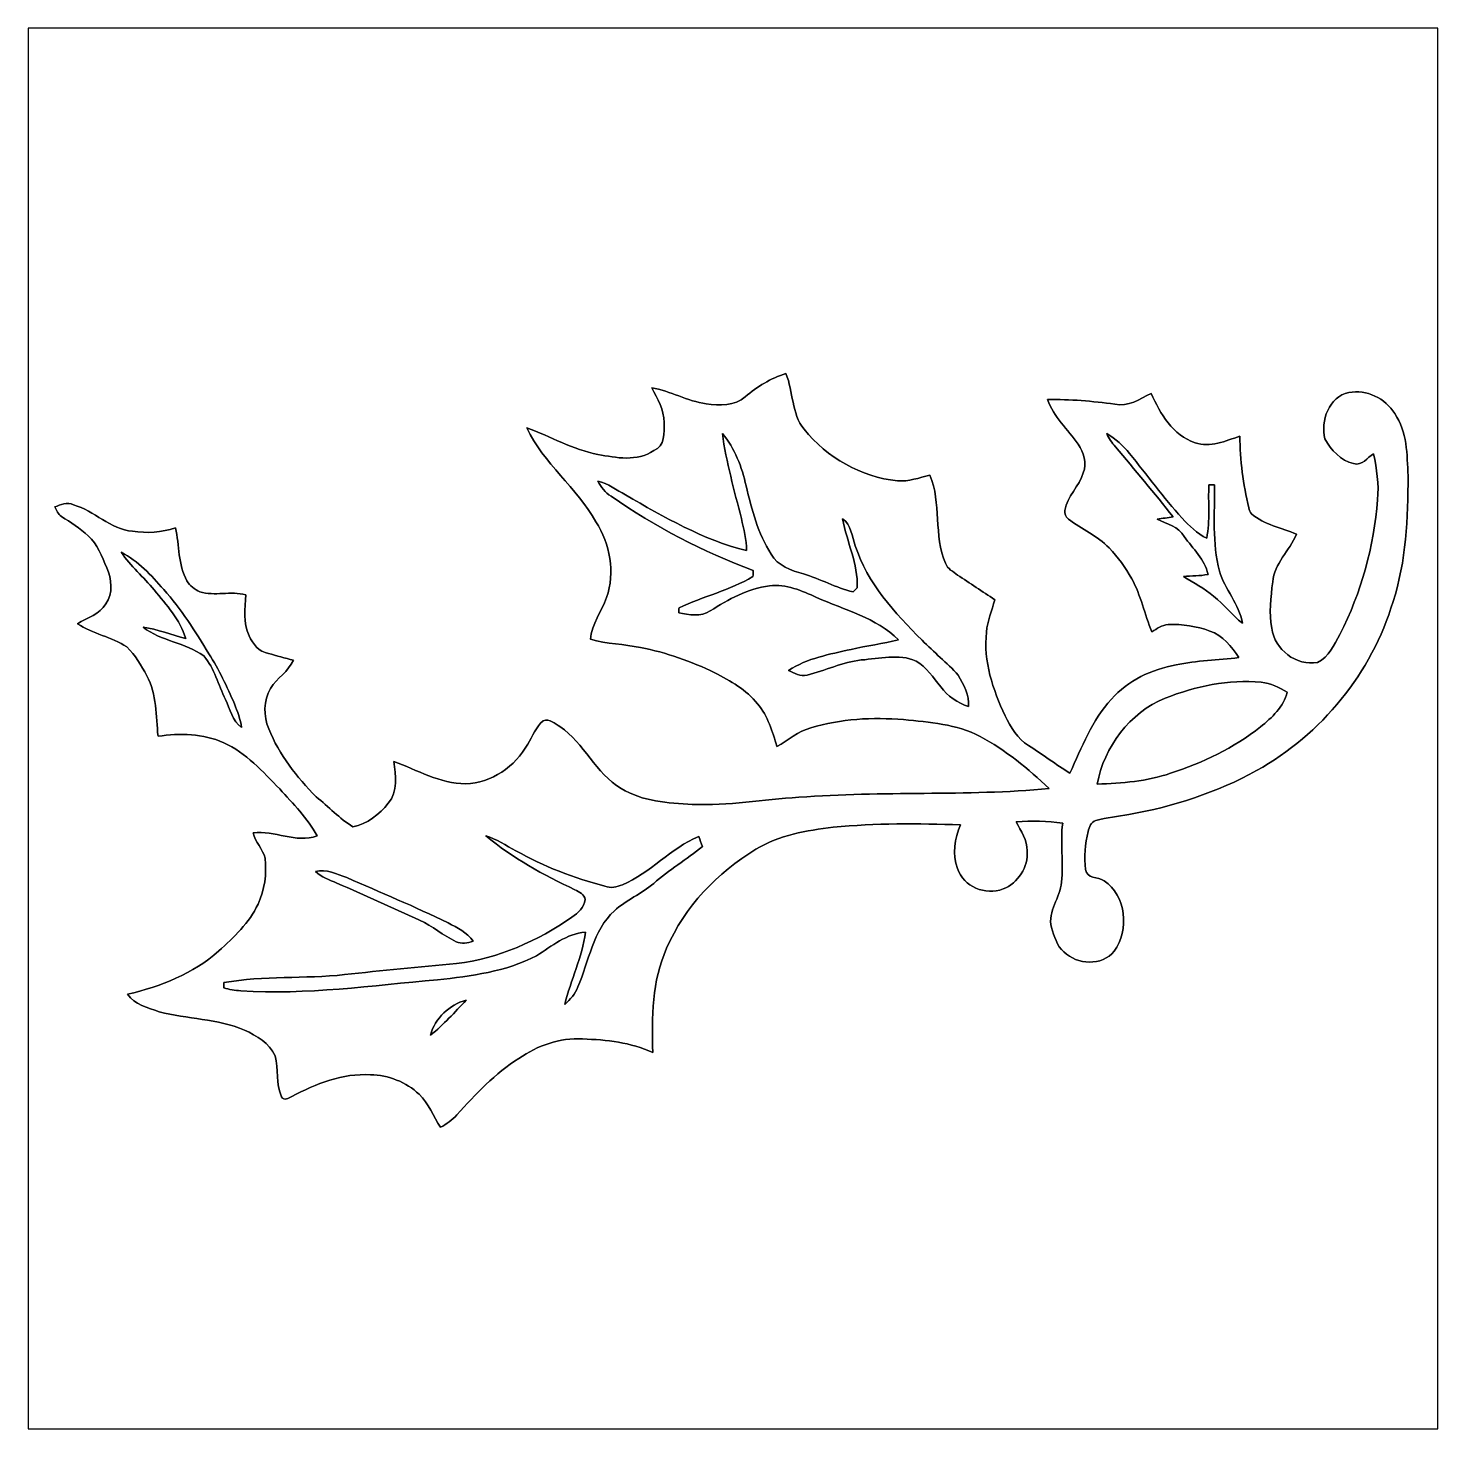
# Model space of a CAD drawing. Header units: centimetres. Extents: x -16.8 to 16.8, y -16.7 to 16.7.
import ezdxf

# ---------------------------------------------------------------- set-up
doc = ezdxf.new("R2010")
doc.units = ezdxf.units.CM
doc.header["$MEASUREMENT"] = 0
doc.layers.add('Layer 1', color=7, linetype='Continuous')

msp = doc.modelspace()

# ---------------------------------------------------------------- linework, layer by layer
at = {"layer": 'Layer 1', "color": 7}
for points, knots in [([(-16.77458, 16.66875), (-16.77458, 16.66875), (16.77458, 16.66875), (16.77458, 16.66875), (16.77458, 16.66875), (16.77458, 16.66875), (16.77458, -16.66875), (16.77458, -16.66875), (16.77458, -16.66875), (16.77458, -16.66875), (-16.77458, -16.66875), (-16.77458, -16.66875), (-16.77458, -16.66875), (-16.77458, -16.66875), (-16.77458, 16.66875), (-16.77458, 16.66875), (-16.77458, 16.66875), (-16.77458, 16.66875), (-16.77458, 16.66875), (-16.77458, 16.66875)], [0, 0, 0, 0, 0.16666667, 0.16666667, 0.16666667, 0.16666667, 0.33333333, 0.33333333, 0.33333333, 0.33333333, 0.5, 0.5, 0.5, 0.5, 0.66666667, 0.66666667, 0.66666667, 0.66666667, 1, 1, 1, 1]), ([(0.29139, 7.89481), (0.04128, 7.66833), (-0.32632, 7.68844), (-0.63782, 7.7276), (-0.63782, 7.7276), (-1.08867, 7.78827), (-1.48625, 8.03981), (-1.93569, 8.10542), (-1.93569, 8.10542), (-1.78999, 7.85177), (-1.64324, 7.58649), (-1.64218, 7.2838), (-1.64218, 7.2838), (-1.63865, 7.05344), (-1.60867, 6.71019), (-1.8863, 6.61388), (-1.8863, 6.61388), (-2.2793, 6.34647), (-2.77883, 6.44278), (-3.21486, 6.52216), (-3.21486, 6.52216), (-3.81212, 6.63716), (-4.34128, 6.95113), (-4.90749, 7.15574), (-4.90749, 7.15574), (-4.50815, 6.30908), (-3.72004, 5.73229), (-3.26461, 4.92054), (-3.26461, 4.92054), (-2.92735, 4.39385), (-2.79435, 3.71792), (-3.01096, 3.11856), (-3.01096, 3.11856), (-3.12984, 2.78306), (-3.35456, 2.48603), (-3.39549, 2.12443), (-3.39549, 2.12443), (-3.00496, 2.01542), (-2.5968, 2.00519), (-2.19992, 1.92864), (-2.19992, 1.92864), (-1.58821, 1.80869), (-0.99519, 1.59914), (-0.43498, 1.3268), (-0.43498, 1.3268), (-0.06385, 1.12959), (0.3242, 0.92604), (0.5842, 0.58385), (0.5842, 0.58385), (0.83361, 0.2981), (0.93768, -0.07444), (1.04528, -0.42933), (1.04528, -0.42933), (1.31269, -0.27728), (1.54728, -0.06315), (1.85244, 0.01552), (1.85244, 0.01552), (2.56469, 0.23424), (3.3207, 0.26917), (4.06012, 0.21096), (4.06012, 0.21096), (4.67783, 0.15275), (5.32059, 0.10372), (5.87975, -0.19015), (5.87975, -0.19015), (6.48899, -0.514), (7.02733, -0.95885), (7.52757, -1.43016), (7.52757, -1.43016), (5.54672, -1.61502), (3.55283, -1.48026), (1.57021, -1.63759), (1.57021, -1.63759), (0.72319, -1.68522), (-0.11818, -1.84538), (-0.96908, -1.80516), (-0.96908, -1.80516), (-1.54658, -1.77659), (-2.15653, -1.73919), (-2.661, -1.42522), (-2.661, -1.42522), (-3.27378, -1.06927), (-3.53554, -0.34572), (-4.11868, 0.04445), (-4.11868, 0.04445), (-4.24109, 0.11642), (-4.36033, 0.23566), (-4.51908, 0.18556), (-4.51908, 0.18556), (-4.69441, 0.04269), (-4.76038, -0.18838), (-4.88527, -0.37183), (-4.88527, -0.37183), (-5.18089, -0.90346), (-5.74781, -1.30175), (-6.36588, -1.3148), (-6.36588, -1.3148), (-6.97865, -1.31516), (-7.51417, -0.98637), (-8.07297, -0.78352), (-8.07297, -0.78352), (-8.02958, -1.11725), (-7.97101, -1.50178), (-8.20561, -1.77906), (-8.20561, -1.77906), (-8.4141, -2.04329), (-8.70726, -2.27859), (-9.04558, -2.33856), (-9.04558, -2.33856), (-9.36519, -2.14418), (-9.62554, -1.8602), (-9.91764, -1.62666), (-9.91764, -1.62666), (-10.38366, -1.15993), (-10.80523, -0.62583), (-11.04688, -0.00706), (-11.04688, -0.00706), (-11.18376, 0.29563), (-11.17177, 0.66569), (-11.00773, 0.95497), (-11.00773, 0.95497), (-10.85603, 1.20227), (-10.57734, 1.3529), (-10.46374, 1.62595), (-10.46374, 1.62595), (-10.662, 1.68063), (-10.86168, 1.72896), (-11.05817, 1.78788), (-11.05817, 1.78788), (-11.28113, 1.82033), (-11.42894, 2.01436), (-11.51714, 2.20521), (-11.51714, 2.20521), (-11.65895, 2.51213), (-11.61486, 2.85644), (-11.59545, 3.18206), (-11.59545, 3.18206), (-11.95493, 3.27836), (-12.33488, 3.14431), (-12.69259, 3.25508), (-12.69259, 3.25508), (-12.80795, 3.31823), (-12.93566, 3.38843), (-12.99528, 3.51226), (-12.99528, 3.51226), (-13.2147, 3.89714), (-13.17484, 4.35751), (-13.26762, 4.77767), (-13.26762, 4.77767), (-13.59711, 4.66796), (-13.94707, 4.6422), (-14.29068, 4.69336), (-14.29068, 4.69336), (-14.82372, 4.73957), (-15.19873, 5.1816), (-15.6972, 5.32624), (-15.6972, 5.32624), (-15.84925, 5.39644), (-16.00094, 5.32589), (-16.14241, 5.27332), (-16.14241, 5.27332), (-16.10007, 5.19183), (-16.06162, 5.10152), (-15.98224, 5.0479), (-15.98224, 5.0479), (-15.7667, 4.90008), (-15.53457, 4.77061), (-15.3483, 4.58399), (-15.3483, 4.58399), (-15.119, 4.38891), (-15.02763, 4.09152), (-14.90521, 3.82693), (-14.90521, 3.82693), (-14.78033, 3.56023), (-14.75634, 3.21839), (-14.92426, 2.9658), (-14.92426, 2.9658), (-15.0816, 2.72521), (-15.36206, 2.62925), (-15.60124, 2.49379), (-15.60124, 2.49379), (-15.24282, 2.24367), (-14.78527, 2.19075), (-14.42685, 1.94204), (-14.42685, 1.94204), (-14.22859, 1.74378), (-14.07971, 1.50072), (-13.9506, 1.25342), (-13.9506, 1.25342), (-13.70965, 0.81527), (-13.73399, 0.29774), (-13.68496, -0.18521), (-13.68496, -0.18521), (-13.16249, -0.10936), (-12.6111, -0.11924), (-12.12144, -0.33831), (-12.12144, -0.33831), (-11.5891, -0.58349), (-11.18976, -1.02694), (-10.78865, -1.43969), (-10.78865, -1.43969), (-10.46939, -1.79105), (-10.12543, -2.13184), (-9.89894, -2.55411), (-9.89894, -2.55411), (-10.408, -2.74038), (-10.91106, -2.41759), (-11.424, -2.48144), (-11.424, -2.48144), (-11.36791, -2.70157), (-11.19152, -2.86879), (-11.13473, -3.08786), (-11.13473, -3.08786), (-11.09874, -3.45863), (-11.14319, -3.84246), (-11.30476, -4.18148), (-11.30476, -4.18148), (-11.50796, -4.63056), (-11.88367, -4.96499), (-12.23751, -5.29484), (-12.23751, -5.29484), (-12.84605, -5.83847), (-13.62463, -6.14221), (-14.41062, -6.32319), (-14.41062, -6.32319), (-14.24411, -6.5726), (-13.92626, -6.64774), (-13.66026, -6.74053), (-13.66026, -6.74053), (-12.98822, -6.91797), (-12.27173, -6.90739), (-11.62332, -7.17762), (-11.62332, -7.17762), (-11.33898, -7.31696), (-11.03171, -7.48524), (-10.90048, -7.7918), (-10.90048, -7.7918), (-10.81088, -8.10966), (-10.88319, -8.46173), (-10.74455, -8.76829), (-10.74455, -8.76829), (-10.6874, -8.86495), (-10.57522, -8.80039), (-10.50149, -8.76265), (-10.50149, -8.76265), (-9.92752, -8.45432), (-9.2904, -8.19997), (-8.62648, -8.24371), (-8.62648, -8.24371), (-8.20138, -8.24653), (-7.77946, -8.4141), (-7.47042, -8.7062), (-7.47042, -8.7062), (-7.23583, -8.92246), (-7.13387, -9.23219), (-6.96101, -9.4929), (-6.96101, -9.4929), (-6.81778, -9.41423), (-6.68161, -9.32004), (-6.57366, -9.19621), (-6.57366, -9.19621), (-6.12493, -8.70373), (-5.66526, -8.20773), (-5.09658, -7.85072), (-5.09658, -7.85072), (-4.65349, -7.55015), (-4.12291, -7.35506), (-3.58034, -7.38928), (-3.58034, -7.38928), (-3.01166, -7.40869), (-2.42852, -7.46831), (-1.90747, -7.71454), (-1.90747, -7.71454), (-1.93887, -6.87846), (-1.93216, -6.00886), (-1.57939, -5.23134), (-1.57939, -5.23134), (-1.15394, -4.23898), (-0.37077, -3.42971), (0.54504, -2.87373), (0.54504, -2.87373), (1.10031, -2.53965), (1.75084, -2.42252), (2.38619, -2.35232), (2.38619, -2.35232), (3.39266, -2.24614), (4.40725, -2.26448), (5.41726, -2.292), (5.41726, -2.292), (5.27861, -2.61585), (5.21159, -2.99508), (5.3467, -3.33128), (5.3467, -3.33128), (5.48499, -3.77437), (6.00781, -3.97545), (6.42796, -3.81953), (6.42796, -3.81953), (6.78392, -3.68476), (7.03545, -3.29283), (6.99911, -2.91148), (6.99911, -2.91148), (7.01075, -2.65395), (6.84883, -2.4451), (6.74335, -2.22462), (6.74335, -2.22462), (7.11059, -2.19851), (7.48312, -2.19216), (7.84789, -2.2546), (7.84789, -2.2546), (7.78298, -2.71956), (7.87012, -3.19052), (7.82144, -3.65654), (7.82144, -3.65654), (7.79251, -4.03225), (7.47677, -4.34093), (7.58119, -4.73463), (7.58119, -4.73463), (7.64222, -4.94242), (7.70572, -5.17031), (7.87612, -5.31848), (7.87612, -5.31848), (8.19044, -5.62469), (8.78276, -5.66455), (9.07168, -5.29766), (9.07168, -5.29766), (9.43645, -4.80025), (9.36484, -3.97581), (8.8325, -3.6255), (8.8325, -3.6255), (8.68821, -3.52637), (8.41798, -3.57364), (8.38906, -3.3588), (8.38906, -3.3588), (8.35378, -3.05823), (8.38129, -2.74849), (8.44973, -2.45392), (8.44973, -2.45392), (8.48219, -2.35162), (8.51641, -2.21615), (8.63706, -2.18758), (8.63706, -2.18758), (8.89564, -2.12408), (9.16129, -2.09726), (9.42305, -2.04752), (9.42305, -2.04752), (10.48103, -1.85667), (11.52243, -1.52471), (12.46329, -0.99871), (12.46329, -0.99871), (14.00598, -0.14323), (15.20543, 1.3268), (15.70919, 3.01907), (15.70919, 3.01907), (16.02352, 3.98392), (16.06374, 5.00944), (16.06656, 6.01557), (16.06656, 6.01557), (16.04081, 6.51545), (16.04998, 7.0672), (15.748, 7.49371), (15.748, 7.49371), (15.53069, 7.86059), (15.07561, 8.07755), (14.65509, 7.99747), (14.65509, 7.99747), (14.18978, 7.90081), (13.97353, 7.31555), (14.08853, 6.89257), (14.08853, 6.89257), (14.22859, 6.62728), (14.46812, 6.37646), (14.76834, 6.30379), (14.76834, 6.30379), (14.98071, 6.24734), (15.09042, 6.44772), (15.24564, 6.53874), (15.24564, 6.53874), (15.31902, 6.18031), (15.37617, 5.81237), (15.3416, 5.44548), (15.3416, 5.44548), (15.25446, 4.33388), (14.95143, 3.23427), (14.44554, 2.23979), (14.44554, 2.23979), (14.29844, 1.99602), (14.18837, 1.70039), (13.91285, 1.57163), (13.91285, 1.57163), (13.40697, 1.4792), (12.88662, 1.88031), (12.82771, 2.38442), (12.82771, 2.38442), (12.75009, 2.74708), (12.80089, 3.12314), (12.84464, 3.48721), (12.84464, 3.48721), (12.87745, 3.92959), (13.24681, 4.23298), (13.41261, 4.6228), (13.41261, 4.6228), (13.05348, 4.78155), (12.64744, 4.84893), (12.33981, 5.10646), (12.33981, 5.10646), (12.30242, 5.14632), (12.28796, 5.20065), (12.2742, 5.2518), (12.2742, 5.2518), (12.14614, 5.81307), (12.06571, 6.38563), (12.06218, 6.96207), (12.06218, 6.96207), (11.72598, 6.83613), (11.35803, 6.68726), (10.99608, 6.80085), (10.99608, 6.80085), (10.47044, 6.98253), (10.16706, 7.49088), (9.95327, 7.97419), (9.95327, 7.97419), (9.67775, 7.84613), (9.41176, 7.64399), (9.0865, 7.71913), (9.0865, 7.71913), (8.55627, 7.79039), (8.02252, 7.83766), (7.487, 7.82955), (7.487, 7.82955), (7.62811, 7.41362), (7.97207, 7.12047), (8.21584, 6.76804), (8.21584, 6.76804), (8.3439, 6.57225), (8.43104, 6.31613), (8.33755, 6.08753), (8.33755, 6.08753), (8.23807, 5.76651), (7.95655, 5.52626), (7.89728, 5.19042), (7.89728, 5.19042), (7.87929, 5.11175), (7.92198, 5.03343), (7.9816, 4.9844), (7.9816, 4.9844), (8.29592, 4.74239), (8.67657, 4.58682), (8.95315, 4.29648), (8.95315, 4.29648), (9.16905, 4.0827), (9.33944, 3.82799), (9.49007, 3.56517), (9.49007, 3.56517), (9.70668, 3.16759), (9.79911, 2.71851), (9.96809, 2.30152), (9.96809, 2.30152), (10.0898, 2.37349), (10.21151, 2.46204), (10.35579, 2.47897), (10.35579, 2.47897), (10.69269, 2.48603), (11.03454, 2.43452), (11.35239, 2.32057), (11.35239, 2.32057), (11.65931, 2.21227), (11.86744, 1.95227), (12.03925, 1.6891), (12.03925, 1.6891), (11.54289, 1.6189), (11.03771, 1.62348), (10.54629, 1.51518), (10.54629, 1.51518), (9.96703, 1.40653), (9.39659, 1.14864), (9.00642, 0.69532), (9.00642, 0.69532), (8.53793, 0.19544), (8.2998, -0.45297), (8.01934, -1.06398), (8.01934, -1.06398), (7.68456, -0.85654), (7.36776, -0.62018), (7.03686, -0.4064), (7.03686, -0.4064), (6.76663, -0.24836), (6.61388, 0.03563), (6.47665, 0.30515), (6.47665, 0.30515), (6.18419, 0.92322), (5.95312, 1.60055), (6.03426, 2.29482), (6.03426, 2.29482), (6.05296, 2.56258), (6.16162, 2.80952), (6.23041, 3.06564), (6.23041, 3.06564), (5.93407, 3.25967), (5.63986, 3.45687), (5.34529, 3.65337), (5.34529, 3.65337), (5.24157, 3.73521), (5.10364, 3.79554), (5.0613, 3.93136), (5.0613, 3.93136), (4.76673, 4.59352), (4.97099, 5.36681), (4.68383, 6.02897), (4.68383, 6.02897), (4.43054, 5.97041), (4.17865, 5.87058), (3.91442, 5.89562), (3.91442, 5.89562), (3.04553, 5.98346), (2.23908, 6.44948), (1.69016, 7.12188), (1.69016, 7.12188), (1.38712, 7.50182), (1.43863, 8.01476), (1.26083, 8.44621), (1.26083, 8.44621), (0.90135, 8.33649), (0.57503, 8.13894), (0.29139, 7.89481)], [0, 0, 0, 0, 0.00757576, 0.00757576, 0.00757576, 0.00757576, 0.01515152, 0.01515152, 0.01515152, 0.01515152, 0.02272727, 0.02272727, 0.02272727, 0.02272727, 0.03030303, 0.03030303, 0.03030303, 0.03030303, 0.03787879, 0.03787879, 0.03787879, 0.03787879, 0.04545455, 0.04545455, 0.04545455, 0.04545455, 0.0530303, 0.0530303, 0.0530303, 0.0530303, 0.06060606, 0.06060606, 0.06060606, 0.06060606, 0.06818182, 0.06818182, 0.06818182, 0.06818182, 0.07575758, 0.07575758, 0.07575758, 0.07575758, 0.08333333, 0.08333333, 0.08333333, 0.08333333, 0.09090909, 0.09090909, 0.09090909, 0.09090909, 0.09848485, 0.09848485, 0.09848485, 0.09848485, 0.10606061, 0.10606061, 0.10606061, 0.10606061, 0.11363636, 0.11363636, 0.11363636, 0.11363636, 0.12121212, 0.12121212, 0.12121212, 0.12121212, 0.12878788, 0.12878788, 0.12878788, 0.12878788, 0.13636364, 0.13636364, 0.13636364, 0.13636364, 0.14393939, 0.14393939, 0.14393939, 0.14393939, 0.15151515, 0.15151515, 0.15151515, 0.15151515, 0.15909091, 0.15909091, 0.15909091, 0.15909091, 0.16666667, 0.16666667, 0.16666667, 0.16666667, 0.17424242, 0.17424242, 0.17424242, 0.17424242, 0.18181818, 0.18181818, 0.18181818, 0.18181818, 0.18939394, 0.18939394, 0.18939394, 0.18939394, 0.1969697, 0.1969697, 0.1969697, 0.1969697, 0.20454545, 0.20454545, 0.20454545, 0.20454545, 0.21212121, 0.21212121, 0.21212121, 0.21212121, 0.21969697, 0.21969697, 0.21969697, 0.21969697, 0.22727273, 0.22727273, 0.22727273, 0.22727273, 0.23484848, 0.23484848, 0.23484848, 0.23484848, 0.24242424, 0.24242424, 0.24242424, 0.24242424, 0.25, 0.25, 0.25, 0.25, 0.25757576, 0.25757576, 0.25757576, 0.25757576, 0.26515152, 0.26515152, 0.26515152, 0.26515152, 0.27272727, 0.27272727, 0.27272727, 0.27272727, 0.28030303, 0.28030303, 0.28030303, 0.28030303, 0.28787879, 0.28787879, 0.28787879, 0.28787879, 0.29545455, 0.29545455, 0.29545455, 0.29545455, 0.3030303, 0.3030303, 0.3030303, 0.3030303, 0.31060606, 0.31060606, 0.31060606, 0.31060606, 0.31818182, 0.31818182, 0.31818182, 0.31818182, 0.32575758, 0.32575758, 0.32575758, 0.32575758, 0.33333333, 0.33333333, 0.33333333, 0.33333333, 0.34090909, 0.34090909, 0.34090909, 0.34090909, 0.34848485, 0.34848485, 0.34848485, 0.34848485, 0.35606061, 0.35606061, 0.35606061, 0.35606061, 0.36363636, 0.36363636, 0.36363636, 0.36363636, 0.37121212, 0.37121212, 0.37121212, 0.37121212, 0.37878788, 0.37878788, 0.37878788, 0.37878788, 0.38636364, 0.38636364, 0.38636364, 0.38636364, 0.39393939, 0.39393939, 0.39393939, 0.39393939, 0.40151515, 0.40151515, 0.40151515, 0.40151515, 0.40909091, 0.40909091, 0.40909091, 0.40909091, 0.41666667, 0.41666667, 0.41666667, 0.41666667, 0.42424242, 0.42424242, 0.42424242, 0.42424242, 0.43181818, 0.43181818, 0.43181818, 0.43181818, 0.43939394, 0.43939394, 0.43939394, 0.43939394, 0.4469697, 0.4469697, 0.4469697, 0.4469697, 0.45454545, 0.45454545, 0.45454545, 0.45454545, 0.46212121, 0.46212121, 0.46212121, 0.46212121, 0.46969697, 0.46969697, 0.46969697, 0.46969697, 0.47727273, 0.47727273, 0.47727273, 0.47727273, 0.48484848, 0.48484848, 0.48484848, 0.48484848, 0.49242424, 0.49242424, 0.49242424, 0.49242424, 0.5, 0.5, 0.5, 0.5, 0.50757576, 0.50757576, 0.50757576, 0.50757576, 0.51515152, 0.51515152, 0.51515152, 0.51515152, 0.52272727, 0.52272727, 0.52272727, 0.52272727, 0.53030303, 0.53030303, 0.53030303, 0.53030303, 0.53787879, 0.53787879, 0.53787879, 0.53787879, 0.54545455, 0.54545455, 0.54545455, 0.54545455, 0.5530303, 0.5530303, 0.5530303, 0.5530303, 0.56060606, 0.56060606, 0.56060606, 0.56060606, 0.56818182, 0.56818182, 0.56818182, 0.56818182, 0.57575758, 0.57575758, 0.57575758, 0.57575758, 0.58333333, 0.58333333, 0.58333333, 0.58333333, 0.59090909, 0.59090909, 0.59090909, 0.59090909, 0.59848485, 0.59848485, 0.59848485, 0.59848485, 0.60606061, 0.60606061, 0.60606061, 0.60606061, 0.61363636, 0.61363636, 0.61363636, 0.61363636, 0.62121212, 0.62121212, 0.62121212, 0.62121212, 0.62878788, 0.62878788, 0.62878788, 0.62878788, 0.63636364, 0.63636364, 0.63636364, 0.63636364, 0.64393939, 0.64393939, 0.64393939, 0.64393939, 0.65151515, 0.65151515, 0.65151515, 0.65151515, 0.65909091, 0.65909091, 0.65909091, 0.65909091, 0.66666667, 0.66666667, 0.66666667, 0.66666667, 0.67424242, 0.67424242, 0.67424242, 0.67424242, 0.68181818, 0.68181818, 0.68181818, 0.68181818, 0.68939394, 0.68939394, 0.68939394, 0.68939394, 0.6969697, 0.6969697, 0.6969697, 0.6969697, 0.70454545, 0.70454545, 0.70454545, 0.70454545, 0.71212121, 0.71212121, 0.71212121, 0.71212121, 0.71969697, 0.71969697, 0.71969697, 0.71969697, 0.72727273, 0.72727273, 0.72727273, 0.72727273, 0.73484848, 0.73484848, 0.73484848, 0.73484848, 0.74242424, 0.74242424, 0.74242424, 0.74242424, 0.75, 0.75, 0.75, 0.75, 0.75757576, 0.75757576, 0.75757576, 0.75757576, 0.76515152, 0.76515152, 0.76515152, 0.76515152, 0.77272727, 0.77272727, 0.77272727, 0.77272727, 0.78030303, 0.78030303, 0.78030303, 0.78030303, 0.78787879, 0.78787879, 0.78787879, 0.78787879, 0.79545455, 0.79545455, 0.79545455, 0.79545455, 0.8030303, 0.8030303, 0.8030303, 0.8030303, 0.81060606, 0.81060606, 0.81060606, 0.81060606, 0.81818182, 0.81818182, 0.81818182, 0.81818182, 0.82575758, 0.82575758, 0.82575758, 0.82575758, 0.83333333, 0.83333333, 0.83333333, 0.83333333, 0.84090909, 0.84090909, 0.84090909, 0.84090909, 0.84848485, 0.84848485, 0.84848485, 0.84848485, 0.85606061, 0.85606061, 0.85606061, 0.85606061, 0.86363636, 0.86363636, 0.86363636, 0.86363636, 0.87121212, 0.87121212, 0.87121212, 0.87121212, 0.87878788, 0.87878788, 0.87878788, 0.87878788, 0.88636364, 0.88636364, 0.88636364, 0.88636364, 0.89393939, 0.89393939, 0.89393939, 0.89393939, 0.90151515, 0.90151515, 0.90151515, 0.90151515, 0.90909091, 0.90909091, 0.90909091, 0.90909091, 0.91666667, 0.91666667, 0.91666667, 0.91666667, 0.92424242, 0.92424242, 0.92424242, 0.92424242, 0.93181818, 0.93181818, 0.93181818, 0.93181818, 0.93939394, 0.93939394, 0.93939394, 0.93939394, 0.9469697, 0.9469697, 0.9469697, 0.9469697, 0.95454545, 0.95454545, 0.95454545, 0.95454545, 0.96212121, 0.96212121, 0.96212121, 0.96212121, 0.96969697, 0.96969697, 0.96969697, 0.96969697, 0.97727273, 0.97727273, 0.97727273, 0.97727273, 0.98484848, 0.98484848, 0.98484848, 0.98484848, 1, 1, 1, 1]), ([(-0.25329, 7.02416), (0.03986, 6.66574), (0.21555, 6.22371), (0.31009, 5.77391), (0.31009, 5.77391), (0.4512, 5.21582), (0.58914, 4.63797), (0.90805, 4.15043), (0.90805, 4.15043), (1.06997, 3.87244), (1.38183, 3.75779), (1.67428, 3.67877), (1.67428, 3.67877), (2.07821, 3.56023), (2.44934, 3.34857), (2.86032, 3.25261), (2.86032, 3.25261), (2.89101, 3.28436), (2.92241, 3.31611), (2.95416, 3.34716), (2.95416, 3.34716), (2.98203, 3.92077), (2.70616, 4.43971), (2.60809, 4.99216), (2.60809, 4.99216), (2.81764, 4.84681), (2.8261, 4.56953), (2.90971, 4.35151), (2.90971, 4.35151), (3.20216, 3.4611), (3.84175, 2.74532), (4.50039, 2.1015), (4.50039, 2.1015), (4.77732, 1.81504), (5.09341, 1.56774), (5.35799, 1.26965), (5.35799, 1.26965), (5.49698, 1.04599), (5.62504, 0.79058), (5.60881, 0.52035), (5.60881, 0.52035), (5.34952, 0.61383), (5.10364, 0.76482), (4.94312, 0.99272), (4.94312, 0.99272), (4.76426, 1.21003), (4.60834, 1.46579), (4.35716, 1.60655), (4.35716, 1.60655), (3.94123, 1.78717), (3.48403, 1.66158), (3.05294, 1.6316), (3.05294, 1.6316), (2.60597, 1.57727), (2.19498, 1.37866), (1.76177, 1.26824), (1.76177, 1.26824), (1.60761, 1.23084), (1.45944, 1.31692), (1.32327, 1.37936), (1.32327, 1.37936), (1.76354, 1.67746), (2.30187, 1.76424), (2.80917, 1.88278), (2.80917, 1.88278), (3.18347, 1.97203), (3.56658, 2.01648), (3.93982, 2.10996), (3.93982, 2.10996), (3.41171, 2.64054), (2.65359, 2.81799), (1.98967, 3.12032), (1.98967, 3.12032), (1.63795, 3.27872), (1.26506, 3.4417), (0.86924, 3.39549), (0.86924, 3.39549), (0.35525, 3.32811), (-0.11077, 3.07481), (-0.54046, 2.79823), (-0.54046, 2.79823), (-0.76447, 2.65642), (-1.0481, 2.70334), (-1.29187, 2.75519), (-1.29187, 2.75519), (-1.28976, 2.78448), (-1.28552, 2.84268), (-1.28341, 2.87161), (-1.28341, 2.87161), (-0.70732, 3.14396), (-0.07726, 3.29247), (0.47554, 3.61421), (0.47554, 3.61421), (0.47625, 3.66395), (0.47766, 3.71334), (0.47907, 3.76273), (0.47907, 3.76273), (-0.71508, 4.20864), (-1.85632, 4.80025), (-2.9016, 5.5305), (-2.9016, 5.5305), (-3.03918, 5.61763), (-3.14854, 5.74111), (-3.21522, 5.88927), (-3.21522, 5.88927), (-2.97356, 5.82859), (-2.77072, 5.67796), (-2.55517, 5.56048), (-2.55517, 5.56048), (-1.64183, 5.03061), (-0.71191, 4.49086), (0.32173, 4.23298), (0.32173, 4.23298), (0.3235, 4.49192), (0.25471, 4.74451), (0.20073, 4.99604), (0.20073, 4.99604), (0.0314, 5.66737), (-0.16157, 6.33589), (-0.25329, 7.02416)], [0, 0, 0, 0, 0.03225806, 0.03225806, 0.03225806, 0.03225806, 0.06451613, 0.06451613, 0.06451613, 0.06451613, 0.09677419, 0.09677419, 0.09677419, 0.09677419, 0.12903226, 0.12903226, 0.12903226, 0.12903226, 0.16129032, 0.16129032, 0.16129032, 0.16129032, 0.19354839, 0.19354839, 0.19354839, 0.19354839, 0.22580645, 0.22580645, 0.22580645, 0.22580645, 0.25806452, 0.25806452, 0.25806452, 0.25806452, 0.29032258, 0.29032258, 0.29032258, 0.29032258, 0.32258065, 0.32258065, 0.32258065, 0.32258065, 0.35483871, 0.35483871, 0.35483871, 0.35483871, 0.38709677, 0.38709677, 0.38709677, 0.38709677, 0.41935484, 0.41935484, 0.41935484, 0.41935484, 0.4516129, 0.4516129, 0.4516129, 0.4516129, 0.48387097, 0.48387097, 0.48387097, 0.48387097, 0.51612903, 0.51612903, 0.51612903, 0.51612903, 0.5483871, 0.5483871, 0.5483871, 0.5483871, 0.58064516, 0.58064516, 0.58064516, 0.58064516, 0.61290323, 0.61290323, 0.61290323, 0.61290323, 0.64516129, 0.64516129, 0.64516129, 0.64516129, 0.67741935, 0.67741935, 0.67741935, 0.67741935, 0.70967742, 0.70967742, 0.70967742, 0.70967742, 0.74193548, 0.74193548, 0.74193548, 0.74193548, 0.77419355, 0.77419355, 0.77419355, 0.77419355, 0.80645161, 0.80645161, 0.80645161, 0.80645161, 0.83870968, 0.83870968, 0.83870968, 0.83870968, 0.87096774, 0.87096774, 0.87096774, 0.87096774, 0.90322581, 0.90322581, 0.90322581, 0.90322581, 0.93548387, 0.93548387, 0.93548387, 0.93548387, 1, 1, 1, 1]), ([(8.89459, 7.02063), (9.10378, 6.89892), (9.28723, 6.73453), (9.43681, 6.54403), (9.43681, 6.54403), (9.85591, 6.03391), (10.24502, 5.49839), (10.6867, 5.00662), (10.6867, 5.00662), (10.86273, 4.82635), (11.043, 4.63868), (11.27372, 4.52896), (11.27372, 4.52896), (11.36156, 4.95018), (11.303, 5.3781), (11.32699, 5.80284), (11.32699, 5.80284), (11.36086, 5.80249), (11.42788, 5.80178), (11.4614, 5.80143), (11.4614, 5.80143), (11.46528, 5.11704), (11.40389, 4.41572), (11.57605, 3.74474), (11.57605, 3.74474), (11.70658, 3.30976), (12.05265, 2.96086), (12.12356, 2.50331), (12.12356, 2.50331), (11.87909, 2.70122), (11.68435, 2.95169), (11.43988, 3.14889), (11.43988, 3.14889), (11.22257, 3.33798), (10.96116, 3.46393), (10.72056, 3.61809), (10.72056, 3.61809), (10.9153, 3.63361), (11.11321, 3.62832), (11.30582, 3.66783), (11.30582, 3.66783), (11.22892, 4.02696), (10.94281, 4.27814), (10.74032, 4.56741), (10.74032, 4.56741), (10.60591, 4.81013), (10.32228, 4.86833), (10.09438, 4.98475), (10.09438, 4.98475), (10.22068, 5.00204), (10.34874, 5.01579), (10.47538, 5.03414), (10.47538, 5.03414), (10.03265, 5.60352), (9.56381, 6.15174), (9.10131, 6.70489), (9.10131, 6.70489), (9.01806, 6.80014), (8.94609, 6.90492), (8.89459, 7.02063)], [0, 0, 0, 0, 0.0625, 0.0625, 0.0625, 0.0625, 0.125, 0.125, 0.125, 0.125, 0.1875, 0.1875, 0.1875, 0.1875, 0.25, 0.25, 0.25, 0.25, 0.3125, 0.3125, 0.3125, 0.3125, 0.375, 0.375, 0.375, 0.375, 0.4375, 0.4375, 0.4375, 0.4375, 0.5, 0.5, 0.5, 0.5, 0.5625, 0.5625, 0.5625, 0.5625, 0.625, 0.625, 0.625, 0.625, 0.6875, 0.6875, 0.6875, 0.6875, 0.75, 0.75, 0.75, 0.75, 0.8125, 0.8125, 0.8125, 0.8125, 0.875, 0.875, 0.875, 0.875, 1, 1, 1, 1]), ([(-14.55984, 4.19347), (-14.15591, 3.98745), (-13.84582, 3.64702), (-13.55019, 3.31188), (-13.55019, 3.31188), (-13.13392, 2.84445), (-12.79737, 2.31352), (-12.47422, 1.77941), (-12.47422, 1.77941), (-12.23398, 1.40229), (-12.04348, 0.99624), (-11.86674, 0.58596), (-11.86674, 0.58596), (-11.79301, 0.40464), (-11.72457, 0.21907), (-11.69599, 0.02399), (-11.69599, 0.02399), (-11.91542, 0.18062), (-11.96869, 0.46284), (-12.08123, 0.69109), (-12.08123, 0.69109), (-12.24633, 1.03893), (-12.34087, 1.43016), (-12.59628, 1.72649), (-12.59628, 1.72649), (-13.0302, 2.04858), (-13.61228, 2.07292), (-14.03879, 2.41229), (-14.03879, 2.41229), (-13.6906, 2.36079), (-13.36322, 2.22956), (-13.02456, 2.14136), (-13.02456, 2.14136), (-13.15544, 2.58904), (-13.4874, 2.94464), (-13.77738, 3.29741), (-13.77738, 3.29741), (-14.0268, 3.60539), (-14.34289, 3.85939), (-14.55984, 4.19347)], [0, 0, 0, 0, 0.09090909, 0.09090909, 0.09090909, 0.09090909, 0.18181818, 0.18181818, 0.18181818, 0.18181818, 0.27272727, 0.27272727, 0.27272727, 0.27272727, 0.36363636, 0.36363636, 0.36363636, 0.36363636, 0.45454545, 0.45454545, 0.45454545, 0.45454545, 0.54545455, 0.54545455, 0.54545455, 0.54545455, 0.63636364, 0.63636364, 0.63636364, 0.63636364, 0.72727273, 0.72727273, 0.72727273, 0.72727273, 0.81818182, 0.81818182, 0.81818182, 0.81818182, 1, 1, 1, 1]), ([(10.28488, 0.72002), (11.00667, 1.01), (11.79336, 1.16805), (12.573, 1.10208), (12.573, 1.10208), (12.79701, 1.07738), (12.99774, 0.97367), (13.19212, 0.86713), (13.19212, 0.86713), (13.10464, 0.51506), (12.82594, 0.25859), (12.55501, 0.0381), (12.55501, 0.0381), (11.91648, -0.45614), (11.18447, -0.82479), (10.41435, -1.06398), (10.41435, -1.06398), (9.85449, -1.25942), (9.25689, -1.30316), (8.66846, -1.32539), (8.66846, -1.32539), (8.83109, -0.43815), (9.43892, 0.37888), (10.28488, 0.72002)], [0, 0, 0, 0, 0.14285714, 0.14285714, 0.14285714, 0.14285714, 0.28571429, 0.28571429, 0.28571429, 0.28571429, 0.42857143, 0.42857143, 0.42857143, 0.42857143, 0.57142857, 0.57142857, 0.57142857, 0.57142857, 0.71428571, 0.71428571, 0.71428571, 0.71428571, 1, 1, 1, 1]), ([(-5.88328, -2.55094), (-5.62786, -2.63454), (-5.4035, -2.78518), (-5.16749, -2.90936), (-5.16749, -2.90936), (-4.50144, -3.27801), (-3.78883, -3.56623), (-3.04941, -3.75003), (-3.04941, -3.75003), (-2.91183, -3.80859), (-2.7626, -3.77754), (-2.63313, -3.71828), (-2.63313, -3.71828), (-1.96533, -3.43853), (-1.48484, -2.84833), (-0.81492, -2.57316), (-0.81492, -2.57316), (-0.78599, -2.65289), (-0.75565, -2.73262), (-0.72425, -2.81164), (-0.72425, -2.81164), (-1.10666, -3.11079), (-1.51871, -3.36973), (-1.88771, -3.68653), (-1.88771, -3.68653), (-2.17699, -3.93594), (-2.54106, -4.07988), (-2.82363, -4.33811), (-2.82363, -4.33811), (-3.33516, -4.81259), (-3.42724, -5.53932), (-3.69147, -6.15103), (-3.69147, -6.15103), (-3.75673, -6.31613), (-3.87033, -6.45372), (-4.00403, -6.56837), (-4.00403, -6.56837), (-3.86468, -5.98946), (-3.58528, -5.44407), (-3.5112, -4.84928), (-3.5112, -4.84928), (-3.96134, -4.87715), (-4.312, -5.18231), (-4.67748, -5.40914), (-4.67748, -5.40914), (-5.40209, -5.79296), (-6.23358, -5.88821), (-7.03615, -5.98382), (-7.03615, -5.98382), (-8.59261, -6.11434), (-10.15012, -6.34577), (-11.71575, -6.24452), (-11.71575, -6.24452), (-11.85333, -6.23358), (-11.98951, -6.21101), (-12.12215, -6.17326), (-12.12215, -6.17326), (-12.12074, -6.14151), (-12.11792, -6.07836), (-12.11651, -6.04661), (-12.11651, -6.04661), (-11.16753, -5.88222), (-10.19881, -5.95947), (-9.24419, -5.85858), (-9.24419, -5.85858), (-8.3566, -5.75769), (-7.46619, -5.68431), (-6.57719, -5.5947), (-6.57719, -5.5947), (-5.58377, -5.47758), (-4.64961, -5.0546), (-3.83258, -4.49016), (-3.83258, -4.49016), (-3.69358, -4.38891), (-3.53413, -4.25873), (-3.52072, -4.07388), (-3.52072, -4.07388), (-3.53131, -3.94758), (-3.66254, -3.88549), (-3.76096, -3.83716), (-3.76096, -3.83716), (-4.51238, -3.49003), (-5.24439, -3.08046), (-5.88328, -2.55094)], [0, 0, 0, 0, 0.04545455, 0.04545455, 0.04545455, 0.04545455, 0.09090909, 0.09090909, 0.09090909, 0.09090909, 0.13636364, 0.13636364, 0.13636364, 0.13636364, 0.18181818, 0.18181818, 0.18181818, 0.18181818, 0.22727273, 0.22727273, 0.22727273, 0.22727273, 0.27272727, 0.27272727, 0.27272727, 0.27272727, 0.31818182, 0.31818182, 0.31818182, 0.31818182, 0.36363636, 0.36363636, 0.36363636, 0.36363636, 0.40909091, 0.40909091, 0.40909091, 0.40909091, 0.45454545, 0.45454545, 0.45454545, 0.45454545, 0.5, 0.5, 0.5, 0.5, 0.54545455, 0.54545455, 0.54545455, 0.54545455, 0.59090909, 0.59090909, 0.59090909, 0.59090909, 0.63636364, 0.63636364, 0.63636364, 0.63636364, 0.68181818, 0.68181818, 0.68181818, 0.68181818, 0.72727273, 0.72727273, 0.72727273, 0.72727273, 0.77272727, 0.77272727, 0.77272727, 0.77272727, 0.81818182, 0.81818182, 0.81818182, 0.81818182, 0.86363636, 0.86363636, 0.86363636, 0.86363636, 0.90909091, 0.90909091, 0.90909091, 0.90909091, 1, 1, 1, 1]), ([(-9.93599, -3.40148), (-9.67952, -3.34186), (-9.42869, -3.4604), (-9.19374, -3.54859), (-9.19374, -3.54859), (-8.38659, -3.90137), (-7.57202, -4.23827), (-6.78215, -4.62844), (-6.78215, -4.62844), (-6.56308, -4.73992), (-6.32672, -4.85246), (-6.18525, -5.06236), (-6.18525, -5.06236), (-6.31613, -5.10328), (-6.46042, -5.13609), (-6.59059, -5.07436), (-6.59059, -5.07436), (-6.8961, -4.93324), (-7.14939, -4.69865), (-7.45913, -4.56494), (-7.45913, -4.56494), (-8.11706, -4.2739), (-8.76512, -3.95958), (-9.42869, -3.68088), (-9.42869, -3.68088), (-9.60473, -3.60221), (-9.79734, -3.54295), (-9.93599, -3.40148)], [0, 0, 0, 0, 0.125, 0.125, 0.125, 0.125, 0.25, 0.25, 0.25, 0.25, 0.375, 0.375, 0.375, 0.375, 0.5, 0.5, 0.5, 0.5, 0.625, 0.625, 0.625, 0.625, 0.75, 0.75, 0.75, 0.75, 1, 1, 1, 1]), ([(-7.19878, -7.29615), (-7.09224, -6.88904), (-6.75076, -6.57825), (-6.35106, -6.46571), (-6.35106, -6.46571), (-6.61988, -6.75464), (-6.88834, -7.05062), (-7.19878, -7.29615)], [0, 0, 0, 0, 0.33333333, 0.33333333, 0.33333333, 0.33333333, 1, 1, 1, 1])]:
    msp.add_open_spline(points, degree=3, knots=knots, dxfattribs=at)
at = {"layer": 'Layer 1', "color": 8}
for points, knots in [([(0.29139, 7.89481), (0.57503, 8.13894), (0.90135, 8.33649), (1.26083, 8.44621), (1.26083, 8.44621), (1.43863, 8.01476), (1.38712, 7.50182), (1.69016, 7.12188), (1.69016, 7.12188), (2.23908, 6.44948), (3.04553, 5.98346), (3.91442, 5.89562), (3.91442, 5.89562), (4.17865, 5.87058), (4.43054, 5.97041), (4.68383, 6.02897), (4.68383, 6.02897), (4.97099, 5.36681), (4.76673, 4.59352), (5.0613, 3.93136), (5.0613, 3.93136), (5.10364, 3.79554), (5.24157, 3.73521), (5.34529, 3.65337), (5.34529, 3.65337), (5.63986, 3.45687), (5.93407, 3.25967), (6.23041, 3.06564), (6.23041, 3.06564), (6.16162, 2.80952), (6.05296, 2.56258), (6.03426, 2.29482), (6.03426, 2.29482), (5.95312, 1.60055), (6.18419, 0.92322), (6.47665, 0.30515), (6.47665, 0.30515), (6.61388, 0.03563), (6.76663, -0.24836), (7.03686, -0.4064), (7.03686, -0.4064), (7.36776, -0.62018), (7.68456, -0.85654), (8.01934, -1.06398), (8.01934, -1.06398), (8.2998, -0.45297), (8.53793, 0.19544), (9.00642, 0.69532), (9.00642, 0.69532), (9.39659, 1.14864), (9.96703, 1.40653), (10.54629, 1.51518), (10.54629, 1.51518), (11.03771, 1.62348), (11.54289, 1.6189), (12.03925, 1.6891), (12.03925, 1.6891), (11.86744, 1.95227), (11.65931, 2.21227), (11.35239, 2.32057), (11.35239, 2.32057), (11.03454, 2.43452), (10.69269, 2.48603), (10.35579, 2.47897), (10.35579, 2.47897), (10.21151, 2.46204), (10.0898, 2.37349), (9.96809, 2.30152), (9.96809, 2.30152), (9.79911, 2.71851), (9.70668, 3.16759), (9.49007, 3.56517), (9.49007, 3.56517), (9.33944, 3.82799), (9.16905, 4.0827), (8.95315, 4.29648), (8.95315, 4.29648), (8.67657, 4.58682), (8.29592, 4.74239), (7.9816, 4.9844), (7.9816, 4.9844), (7.92198, 5.03343), (7.87929, 5.11175), (7.89728, 5.19042), (7.89728, 5.19042), (7.95655, 5.52626), (8.23807, 5.76651), (8.33755, 6.08753), (8.33755, 6.08753), (8.43104, 6.31613), (8.3439, 6.57225), (8.21584, 6.76804), (8.21584, 6.76804), (7.97207, 7.12047), (7.62811, 7.41362), (7.487, 7.82955), (7.487, 7.82955), (8.02252, 7.83766), (8.55627, 7.79039), (9.0865, 7.71913), (9.0865, 7.71913), (9.41176, 7.64399), (9.67775, 7.84613), (9.95327, 7.97419), (9.95327, 7.97419), (10.16706, 7.49088), (10.47044, 6.98253), (10.99608, 6.80085), (10.99608, 6.80085), (11.35803, 6.68726), (11.72598, 6.83613), (12.06218, 6.96207), (12.06218, 6.96207), (12.06571, 6.38563), (12.14614, 5.81307), (12.2742, 5.2518), (12.2742, 5.2518), (12.28796, 5.20065), (12.30242, 5.14632), (12.33981, 5.10646), (12.33981, 5.10646), (12.64744, 4.84893), (13.05348, 4.78155), (13.41261, 4.6228), (13.41261, 4.6228), (13.24681, 4.23298), (12.87745, 3.92959), (12.84464, 3.48721), (12.84464, 3.48721), (12.80089, 3.12314), (12.75009, 2.74708), (12.82771, 2.38442), (12.82771, 2.38442), (12.88662, 1.88031), (13.40697, 1.4792), (13.91285, 1.57163), (13.91285, 1.57163), (14.18837, 1.70039), (14.29844, 1.99602), (14.44554, 2.23979), (14.44554, 2.23979), (14.95143, 3.23427), (15.25446, 4.33388), (15.3416, 5.44548), (15.3416, 5.44548), (15.37617, 5.81237), (15.31902, 6.18031), (15.24564, 6.53874), (15.24564, 6.53874), (15.09042, 6.44772), (14.98071, 6.24734), (14.76834, 6.30379), (14.76834, 6.30379), (14.46812, 6.37646), (14.22859, 6.62728), (14.08853, 6.89257), (14.08853, 6.89257), (13.97353, 7.31555), (14.18978, 7.90081), (14.65509, 7.99747), (14.65509, 7.99747), (15.07561, 8.07755), (15.53069, 7.86059), (15.748, 7.49371), (15.748, 7.49371), (16.04998, 7.0672), (16.04081, 6.51545), (16.06656, 6.01557), (16.06656, 6.01557), (16.06374, 5.00944), (16.02352, 3.98392), (15.70919, 3.01907), (15.70919, 3.01907), (15.20543, 1.3268), (14.00598, -0.14323), (12.46329, -0.99871), (12.46329, -0.99871), (11.52243, -1.52471), (10.48103, -1.85667), (9.42305, -2.04752), (9.42305, -2.04752), (9.16129, -2.09726), (8.89564, -2.12408), (8.63706, -2.18758), (8.63706, -2.18758), (8.51641, -2.21615), (8.48219, -2.35162), (8.44973, -2.45392), (8.44973, -2.45392), (8.38129, -2.74849), (8.35378, -3.05823), (8.38906, -3.3588), (8.38906, -3.3588), (8.41798, -3.57364), (8.68821, -3.52637), (8.8325, -3.6255), (8.8325, -3.6255), (9.36484, -3.97581), (9.43645, -4.80025), (9.07168, -5.29766), (9.07168, -5.29766), (8.78276, -5.66455), (8.19044, -5.62469), (7.87612, -5.31848), (7.87612, -5.31848), (7.70572, -5.17031), (7.64222, -4.94242), (7.58119, -4.73463), (7.58119, -4.73463), (7.47677, -4.34093), (7.79251, -4.03225), (7.82144, -3.65654), (7.82144, -3.65654), (7.87012, -3.19052), (7.78298, -2.71956), (7.84789, -2.2546), (7.84789, -2.2546), (7.48312, -2.19216), (7.11059, -2.19851), (6.74335, -2.22462), (6.74335, -2.22462), (6.84883, -2.4451), (7.01075, -2.65395), (6.99911, -2.91148), (6.99911, -2.91148), (7.03545, -3.29283), (6.78392, -3.68476), (6.42796, -3.81953), (6.42796, -3.81953), (6.00781, -3.97545), (5.48499, -3.77437), (5.3467, -3.33128), (5.3467, -3.33128), (5.21159, -2.99508), (5.27861, -2.61585), (5.41726, -2.292), (5.41726, -2.292), (4.40725, -2.26448), (3.39266, -2.24614), (2.38619, -2.35232), (2.38619, -2.35232), (1.75084, -2.42252), (1.10031, -2.53965), (0.54504, -2.87373), (0.54504, -2.87373), (-0.37077, -3.42971), (-1.15394, -4.23898), (-1.57939, -5.23134), (-1.57939, -5.23134), (-1.93216, -6.00886), (-1.93887, -6.87846), (-1.90747, -7.71454), (-1.90747, -7.71454), (-2.42852, -7.46831), (-3.01166, -7.40869), (-3.58034, -7.38928), (-3.58034, -7.38928), (-4.12291, -7.35506), (-4.65349, -7.55015), (-5.09658, -7.85072), (-5.09658, -7.85072), (-5.66526, -8.20773), (-6.12493, -8.70373), (-6.57366, -9.19621), (-6.57366, -9.19621), (-6.68161, -9.32004), (-6.81778, -9.41423), (-6.96101, -9.4929), (-6.96101, -9.4929), (-7.13387, -9.23219), (-7.23583, -8.92246), (-7.47042, -8.7062), (-7.47042, -8.7062), (-7.77946, -8.4141), (-8.20138, -8.24653), (-8.62648, -8.24371), (-8.62648, -8.24371), (-9.2904, -8.19997), (-9.92752, -8.45432), (-10.50149, -8.76265), (-10.50149, -8.76265), (-10.57522, -8.80039), (-10.6874, -8.86495), (-10.74455, -8.76829), (-10.74455, -8.76829), (-10.88319, -8.46173), (-10.81088, -8.10966), (-10.90048, -7.7918), (-10.90048, -7.7918), (-11.03171, -7.48524), (-11.33898, -7.31696), (-11.62332, -7.17762), (-11.62332, -7.17762), (-12.27173, -6.90739), (-12.98822, -6.91797), (-13.66026, -6.74053), (-13.66026, -6.74053), (-13.92626, -6.64774), (-14.24411, -6.5726), (-14.41062, -6.32319), (-14.41062, -6.32319), (-13.62463, -6.14221), (-12.84605, -5.83847), (-12.23751, -5.29484), (-12.23751, -5.29484), (-11.88367, -4.96499), (-11.50796, -4.63056), (-11.30476, -4.18148), (-11.30476, -4.18148), (-11.14319, -3.84246), (-11.09874, -3.45863), (-11.13473, -3.08786), (-11.13473, -3.08786), (-11.19152, -2.86879), (-11.36791, -2.70157), (-11.424, -2.48144), (-11.424, -2.48144), (-10.91106, -2.41759), (-10.408, -2.74038), (-9.89894, -2.55411), (-9.89894, -2.55411), (-10.12543, -2.13184), (-10.46939, -1.79105), (-10.78865, -1.43969), (-10.78865, -1.43969), (-11.18976, -1.02694), (-11.5891, -0.58349), (-12.12144, -0.33831), (-12.12144, -0.33831), (-12.6111, -0.11924), (-13.16249, -0.10936), (-13.68496, -0.18521), (-13.68496, -0.18521), (-13.73399, 0.29774), (-13.70965, 0.81527), (-13.9506, 1.25342), (-13.9506, 1.25342), (-14.07971, 1.50072), (-14.22859, 1.74378), (-14.42685, 1.94204), (-14.42685, 1.94204), (-14.78527, 2.19075), (-15.24282, 2.24367), (-15.60124, 2.49379), (-15.60124, 2.49379), (-15.36206, 2.62925), (-15.0816, 2.72521), (-14.92426, 2.9658), (-14.92426, 2.9658), (-14.75634, 3.21839), (-14.78033, 3.56023), (-14.90521, 3.82693), (-14.90521, 3.82693), (-15.02763, 4.09152), (-15.119, 4.38891), (-15.3483, 4.58399), (-15.3483, 4.58399), (-15.53457, 4.77061), (-15.7667, 4.90008), (-15.98224, 5.0479), (-15.98224, 5.0479), (-16.06162, 5.10152), (-16.10007, 5.19183), (-16.14241, 5.27332), (-16.14241, 5.27332), (-16.00094, 5.32589), (-15.84925, 5.39644), (-15.6972, 5.32624), (-15.6972, 5.32624), (-15.19873, 5.1816), (-14.82372, 4.73957), (-14.29068, 4.69336), (-14.29068, 4.69336), (-13.94707, 4.6422), (-13.59711, 4.66796), (-13.26762, 4.77767), (-13.26762, 4.77767), (-13.17484, 4.35751), (-13.2147, 3.89714), (-12.99528, 3.51226), (-12.99528, 3.51226), (-12.93566, 3.38843), (-12.80795, 3.31823), (-12.69259, 3.25508), (-12.69259, 3.25508), (-12.33488, 3.14431), (-11.95493, 3.27836), (-11.59545, 3.18206), (-11.59545, 3.18206), (-11.61486, 2.85644), (-11.65895, 2.51213), (-11.51714, 2.20521), (-11.51714, 2.20521), (-11.42894, 2.01436), (-11.28113, 1.82033), (-11.05817, 1.78788), (-11.05817, 1.78788), (-10.86168, 1.72896), (-10.662, 1.68063), (-10.46374, 1.62595), (-10.46374, 1.62595), (-10.57734, 1.3529), (-10.85603, 1.20227), (-11.00773, 0.95497), (-11.00773, 0.95497), (-11.17177, 0.66569), (-11.18376, 0.29563), (-11.04688, -0.00706), (-11.04688, -0.00706), (-10.80523, -0.62583), (-10.38366, -1.15993), (-9.91764, -1.62666), (-9.91764, -1.62666), (-9.62554, -1.8602), (-9.36519, -2.14418), (-9.04558, -2.33856), (-9.04558, -2.33856), (-8.70726, -2.27859), (-8.4141, -2.04329), (-8.20561, -1.77906), (-8.20561, -1.77906), (-7.97101, -1.50178), (-8.02958, -1.11725), (-8.07297, -0.78352), (-8.07297, -0.78352), (-7.51417, -0.98637), (-6.97865, -1.31516), (-6.36588, -1.3148), (-6.36588, -1.3148), (-5.74781, -1.30175), (-5.18089, -0.90346), (-4.88527, -0.37183), (-4.88527, -0.37183), (-4.76038, -0.18838), (-4.69441, 0.04269), (-4.51908, 0.18556), (-4.51908, 0.18556), (-4.36033, 0.23566), (-4.24109, 0.11642), (-4.11868, 0.04445), (-4.11868, 0.04445), (-3.53554, -0.34572), (-3.27378, -1.06927), (-2.661, -1.42522), (-2.661, -1.42522), (-2.15653, -1.73919), (-1.54658, -1.77659), (-0.96908, -1.80516), (-0.96908, -1.80516), (-0.11818, -1.84538), (0.72319, -1.68522), (1.57021, -1.63759), (1.57021, -1.63759), (3.55283, -1.48026), (5.54672, -1.61502), (7.52757, -1.43016), (7.52757, -1.43016), (7.02733, -0.95885), (6.48899, -0.514), (5.87975, -0.19015), (5.87975, -0.19015), (5.32059, 0.10372), (4.67783, 0.15275), (4.06012, 0.21096), (4.06012, 0.21096), (3.3207, 0.26917), (2.56469, 0.23424), (1.85244, 0.01552), (1.85244, 0.01552), (1.54728, -0.06315), (1.31269, -0.27728), (1.04528, -0.42933), (1.04528, -0.42933), (0.93768, -0.07444), (0.83361, 0.2981), (0.5842, 0.58385), (0.5842, 0.58385), (0.3242, 0.92604), (-0.06385, 1.12959), (-0.43498, 1.3268), (-0.43498, 1.3268), (-0.99519, 1.59914), (-1.58821, 1.80869), (-2.19992, 1.92864), (-2.19992, 1.92864), (-2.5968, 2.00519), (-3.00496, 2.01542), (-3.39549, 2.12443), (-3.39549, 2.12443), (-3.35456, 2.48603), (-3.12984, 2.78306), (-3.01096, 3.11856), (-3.01096, 3.11856), (-2.79435, 3.71792), (-2.92735, 4.39385), (-3.26461, 4.92054), (-3.26461, 4.92054), (-3.72004, 5.73229), (-4.50815, 6.30908), (-4.90749, 7.15574), (-4.90749, 7.15574), (-4.34128, 6.95113), (-3.81212, 6.63716), (-3.21486, 6.52216), (-3.21486, 6.52216), (-2.77883, 6.44278), (-2.2793, 6.34647), (-1.8863, 6.61388), (-1.8863, 6.61388), (-1.60867, 6.71019), (-1.63865, 7.05344), (-1.64218, 7.2838), (-1.64218, 7.2838), (-1.64324, 7.58649), (-1.78999, 7.85177), (-1.93569, 8.10542), (-1.93569, 8.10542), (-1.48625, 8.03981), (-1.08867, 7.78827), (-0.63782, 7.7276), (-0.63782, 7.7276), (-0.32632, 7.68844), (0.04128, 7.66833), (0.29139, 7.89481), (0.29139, 7.89481), (0.29139, 7.89481), (0.29139, 7.89481), (0.29139, 7.89481)], [0, 0, 0, 0, 0.0075188, 0.0075188, 0.0075188, 0.0075188, 0.01503759, 0.01503759, 0.01503759, 0.01503759, 0.02255639, 0.02255639, 0.02255639, 0.02255639, 0.03007519, 0.03007519, 0.03007519, 0.03007519, 0.03759398, 0.03759398, 0.03759398, 0.03759398, 0.04511278, 0.04511278, 0.04511278, 0.04511278, 0.05263158, 0.05263158, 0.05263158, 0.05263158, 0.06015038, 0.06015038, 0.06015038, 0.06015038, 0.06766917, 0.06766917, 0.06766917, 0.06766917, 0.07518797, 0.07518797, 0.07518797, 0.07518797, 0.08270677, 0.08270677, 0.08270677, 0.08270677, 0.09022556, 0.09022556, 0.09022556, 0.09022556, 0.09774436, 0.09774436, 0.09774436, 0.09774436, 0.10526316, 0.10526316, 0.10526316, 0.10526316, 0.11278195, 0.11278195, 0.11278195, 0.11278195, 0.12030075, 0.12030075, 0.12030075, 0.12030075, 0.12781955, 0.12781955, 0.12781955, 0.12781955, 0.13533835, 0.13533835, 0.13533835, 0.13533835, 0.14285714, 0.14285714, 0.14285714, 0.14285714, 0.15037594, 0.15037594, 0.15037594, 0.15037594, 0.15789474, 0.15789474, 0.15789474, 0.15789474, 0.16541353, 0.16541353, 0.16541353, 0.16541353, 0.17293233, 0.17293233, 0.17293233, 0.17293233, 0.18045113, 0.18045113, 0.18045113, 0.18045113, 0.18796992, 0.18796992, 0.18796992, 0.18796992, 0.19548872, 0.19548872, 0.19548872, 0.19548872, 0.20300752, 0.20300752, 0.20300752, 0.20300752, 0.21052632, 0.21052632, 0.21052632, 0.21052632, 0.21804511, 0.21804511, 0.21804511, 0.21804511, 0.22556391, 0.22556391, 0.22556391, 0.22556391, 0.23308271, 0.23308271, 0.23308271, 0.23308271, 0.2406015, 0.2406015, 0.2406015, 0.2406015, 0.2481203, 0.2481203, 0.2481203, 0.2481203, 0.2556391, 0.2556391, 0.2556391, 0.2556391, 0.26315789, 0.26315789, 0.26315789, 0.26315789, 0.27067669, 0.27067669, 0.27067669, 0.27067669, 0.27819549, 0.27819549, 0.27819549, 0.27819549, 0.28571429, 0.28571429, 0.28571429, 0.28571429, 0.29323308, 0.29323308, 0.29323308, 0.29323308, 0.30075188, 0.30075188, 0.30075188, 0.30075188, 0.30827068, 0.30827068, 0.30827068, 0.30827068, 0.31578947, 0.31578947, 0.31578947, 0.31578947, 0.32330827, 0.32330827, 0.32330827, 0.32330827, 0.33082707, 0.33082707, 0.33082707, 0.33082707, 0.33834586, 0.33834586, 0.33834586, 0.33834586, 0.34586466, 0.34586466, 0.34586466, 0.34586466, 0.35338346, 0.35338346, 0.35338346, 0.35338346, 0.36090226, 0.36090226, 0.36090226, 0.36090226, 0.36842105, 0.36842105, 0.36842105, 0.36842105, 0.37593985, 0.37593985, 0.37593985, 0.37593985, 0.38345865, 0.38345865, 0.38345865, 0.38345865, 0.39097744, 0.39097744, 0.39097744, 0.39097744, 0.39849624, 0.39849624, 0.39849624, 0.39849624, 0.40601504, 0.40601504, 0.40601504, 0.40601504, 0.41353383, 0.41353383, 0.41353383, 0.41353383, 0.42105263, 0.42105263, 0.42105263, 0.42105263, 0.42857143, 0.42857143, 0.42857143, 0.42857143, 0.43609023, 0.43609023, 0.43609023, 0.43609023, 0.44360902, 0.44360902, 0.44360902, 0.44360902, 0.45112782, 0.45112782, 0.45112782, 0.45112782, 0.45864662, 0.45864662, 0.45864662, 0.45864662, 0.46616541, 0.46616541, 0.46616541, 0.46616541, 0.47368421, 0.47368421, 0.47368421, 0.47368421, 0.48120301, 0.48120301, 0.48120301, 0.48120301, 0.4887218, 0.4887218, 0.4887218, 0.4887218, 0.4962406, 0.4962406, 0.4962406, 0.4962406, 0.5037594, 0.5037594, 0.5037594, 0.5037594, 0.5112782, 0.5112782, 0.5112782, 0.5112782, 0.51879699, 0.51879699, 0.51879699, 0.51879699, 0.52631579, 0.52631579, 0.52631579, 0.52631579, 0.53383459, 0.53383459, 0.53383459, 0.53383459, 0.54135338, 0.54135338, 0.54135338, 0.54135338, 0.54887218, 0.54887218, 0.54887218, 0.54887218, 0.55639098, 0.55639098, 0.55639098, 0.55639098, 0.56390977, 0.56390977, 0.56390977, 0.56390977, 0.57142857, 0.57142857, 0.57142857, 0.57142857, 0.57894737, 0.57894737, 0.57894737, 0.57894737, 0.58646617, 0.58646617, 0.58646617, 0.58646617, 0.59398496, 0.59398496, 0.59398496, 0.59398496, 0.60150376, 0.60150376, 0.60150376, 0.60150376, 0.60902256, 0.60902256, 0.60902256, 0.60902256, 0.61654135, 0.61654135, 0.61654135, 0.61654135, 0.62406015, 0.62406015, 0.62406015, 0.62406015, 0.63157895, 0.63157895, 0.63157895, 0.63157895, 0.63909774, 0.63909774, 0.63909774, 0.63909774, 0.64661654, 0.64661654, 0.64661654, 0.64661654, 0.65413534, 0.65413534, 0.65413534, 0.65413534, 0.66165414, 0.66165414, 0.66165414, 0.66165414, 0.66917293, 0.66917293, 0.66917293, 0.66917293, 0.67669173, 0.67669173, 0.67669173, 0.67669173, 0.68421053, 0.68421053, 0.68421053, 0.68421053, 0.69172932, 0.69172932, 0.69172932, 0.69172932, 0.69924812, 0.69924812, 0.69924812, 0.69924812, 0.70676692, 0.70676692, 0.70676692, 0.70676692, 0.71428571, 0.71428571, 0.71428571, 0.71428571, 0.72180451, 0.72180451, 0.72180451, 0.72180451, 0.72932331, 0.72932331, 0.72932331, 0.72932331, 0.73684211, 0.73684211, 0.73684211, 0.73684211, 0.7443609, 0.7443609, 0.7443609, 0.7443609, 0.7518797, 0.7518797, 0.7518797, 0.7518797, 0.7593985, 0.7593985, 0.7593985, 0.7593985, 0.76691729, 0.76691729, 0.76691729, 0.76691729, 0.77443609, 0.77443609, 0.77443609, 0.77443609, 0.78195489, 0.78195489, 0.78195489, 0.78195489, 0.78947368, 0.78947368, 0.78947368, 0.78947368, 0.79699248, 0.79699248, 0.79699248, 0.79699248, 0.80451128, 0.80451128, 0.80451128, 0.80451128, 0.81203008, 0.81203008, 0.81203008, 0.81203008, 0.81954887, 0.81954887, 0.81954887, 0.81954887, 0.82706767, 0.82706767, 0.82706767, 0.82706767, 0.83458647, 0.83458647, 0.83458647, 0.83458647, 0.84210526, 0.84210526, 0.84210526, 0.84210526, 0.84962406, 0.84962406, 0.84962406, 0.84962406, 0.85714286, 0.85714286, 0.85714286, 0.85714286, 0.86466165, 0.86466165, 0.86466165, 0.86466165, 0.87218045, 0.87218045, 0.87218045, 0.87218045, 0.87969925, 0.87969925, 0.87969925, 0.87969925, 0.88721805, 0.88721805, 0.88721805, 0.88721805, 0.89473684, 0.89473684, 0.89473684, 0.89473684, 0.90225564, 0.90225564, 0.90225564, 0.90225564, 0.90977444, 0.90977444, 0.90977444, 0.90977444, 0.91729323, 0.91729323, 0.91729323, 0.91729323, 0.92481203, 0.92481203, 0.92481203, 0.92481203, 0.93233083, 0.93233083, 0.93233083, 0.93233083, 0.93984962, 0.93984962, 0.93984962, 0.93984962, 0.94736842, 0.94736842, 0.94736842, 0.94736842, 0.95488722, 0.95488722, 0.95488722, 0.95488722, 0.96240602, 0.96240602, 0.96240602, 0.96240602, 0.96992481, 0.96992481, 0.96992481, 0.96992481, 0.97744361, 0.97744361, 0.97744361, 0.97744361, 0.98496241, 0.98496241, 0.98496241, 0.98496241, 1, 1, 1, 1]), ([(-0.25329, 7.02416), (-0.16157, 6.33589), (0.0314, 5.66737), (0.20073, 4.99604), (0.20073, 4.99604), (0.25471, 4.74451), (0.3235, 4.49192), (0.32173, 4.23298), (0.32173, 4.23298), (-0.71191, 4.49086), (-1.64183, 5.03061), (-2.55517, 5.56048), (-2.55517, 5.56048), (-2.77072, 5.67796), (-2.97356, 5.82859), (-3.21522, 5.88927), (-3.21522, 5.88927), (-3.14854, 5.74111), (-3.03918, 5.61763), (-2.9016, 5.5305), (-2.9016, 5.5305), (-1.85632, 4.80025), (-0.71508, 4.20864), (0.47907, 3.76273), (0.47907, 3.76273), (0.47766, 3.71334), (0.47625, 3.66395), (0.47554, 3.61421), (0.47554, 3.61421), (-0.07726, 3.29247), (-0.70732, 3.14396), (-1.28341, 2.87161), (-1.28341, 2.87161), (-1.28552, 2.84268), (-1.28976, 2.78448), (-1.29187, 2.75519), (-1.29187, 2.75519), (-1.0481, 2.70334), (-0.76447, 2.65642), (-0.54046, 2.79823), (-0.54046, 2.79823), (-0.11077, 3.07481), (0.35525, 3.32811), (0.86924, 3.39549), (0.86924, 3.39549), (1.26506, 3.4417), (1.63795, 3.27872), (1.98967, 3.12032), (1.98967, 3.12032), (2.65359, 2.81799), (3.41171, 2.64054), (3.93982, 2.10996), (3.93982, 2.10996), (3.56658, 2.01648), (3.18347, 1.97203), (2.80917, 1.88278), (2.80917, 1.88278), (2.30187, 1.76424), (1.76354, 1.67746), (1.32327, 1.37936), (1.32327, 1.37936), (1.45944, 1.31692), (1.60761, 1.23084), (1.76177, 1.26824), (1.76177, 1.26824), (2.19498, 1.37866), (2.60597, 1.57727), (3.05294, 1.6316), (3.05294, 1.6316), (3.48403, 1.66158), (3.94123, 1.78717), (4.35716, 1.60655), (4.35716, 1.60655), (4.60834, 1.46579), (4.76426, 1.21003), (4.94312, 0.99272), (4.94312, 0.99272), (5.10364, 0.76482), (5.34952, 0.61383), (5.60881, 0.52035), (5.60881, 0.52035), (5.62504, 0.79058), (5.49698, 1.04599), (5.35799, 1.26965), (5.35799, 1.26965), (5.09341, 1.56774), (4.77732, 1.81504), (4.50039, 2.1015), (4.50039, 2.1015), (3.84175, 2.74532), (3.20216, 3.4611), (2.90971, 4.35151), (2.90971, 4.35151), (2.8261, 4.56953), (2.81764, 4.84681), (2.60809, 4.99216), (2.60809, 4.99216), (2.70616, 4.43971), (2.98203, 3.92077), (2.95416, 3.34716), (2.95416, 3.34716), (2.92241, 3.31611), (2.89101, 3.28436), (2.86032, 3.25261), (2.86032, 3.25261), (2.44934, 3.34857), (2.07821, 3.56023), (1.67428, 3.67877), (1.67428, 3.67877), (1.38183, 3.75779), (1.06997, 3.87244), (0.90805, 4.15043), (0.90805, 4.15043), (0.58914, 4.63797), (0.4512, 5.21582), (0.31009, 5.77391), (0.31009, 5.77391), (0.21555, 6.22371), (0.03986, 6.66574), (-0.25329, 7.02416), (-0.25329, 7.02416), (-0.25329, 7.02416), (-0.25329, 7.02416), (-0.25329, 7.02416)], [0, 0, 0, 0, 0.03125, 0.03125, 0.03125, 0.03125, 0.0625, 0.0625, 0.0625, 0.0625, 0.09375, 0.09375, 0.09375, 0.09375, 0.125, 0.125, 0.125, 0.125, 0.15625, 0.15625, 0.15625, 0.15625, 0.1875, 0.1875, 0.1875, 0.1875, 0.21875, 0.21875, 0.21875, 0.21875, 0.25, 0.25, 0.25, 0.25, 0.28125, 0.28125, 0.28125, 0.28125, 0.3125, 0.3125, 0.3125, 0.3125, 0.34375, 0.34375, 0.34375, 0.34375, 0.375, 0.375, 0.375, 0.375, 0.40625, 0.40625, 0.40625, 0.40625, 0.4375, 0.4375, 0.4375, 0.4375, 0.46875, 0.46875, 0.46875, 0.46875, 0.5, 0.5, 0.5, 0.5, 0.53125, 0.53125, 0.53125, 0.53125, 0.5625, 0.5625, 0.5625, 0.5625, 0.59375, 0.59375, 0.59375, 0.59375, 0.625, 0.625, 0.625, 0.625, 0.65625, 0.65625, 0.65625, 0.65625, 0.6875, 0.6875, 0.6875, 0.6875, 0.71875, 0.71875, 0.71875, 0.71875, 0.75, 0.75, 0.75, 0.75, 0.78125, 0.78125, 0.78125, 0.78125, 0.8125, 0.8125, 0.8125, 0.8125, 0.84375, 0.84375, 0.84375, 0.84375, 0.875, 0.875, 0.875, 0.875, 0.90625, 0.90625, 0.90625, 0.90625, 0.9375, 0.9375, 0.9375, 0.9375, 1, 1, 1, 1]), ([(8.89459, 7.02063), (8.94609, 6.90492), (9.01806, 6.80014), (9.10131, 6.70489), (9.10131, 6.70489), (9.56381, 6.15174), (10.03265, 5.60352), (10.47538, 5.03414), (10.47538, 5.03414), (10.34874, 5.01579), (10.22068, 5.00204), (10.09438, 4.98475), (10.09438, 4.98475), (10.32228, 4.86833), (10.60591, 4.81013), (10.74032, 4.56741), (10.74032, 4.56741), (10.94281, 4.27814), (11.22892, 4.02696), (11.30582, 3.66783), (11.30582, 3.66783), (11.11321, 3.62832), (10.9153, 3.63361), (10.72056, 3.61809), (10.72056, 3.61809), (10.96116, 3.46393), (11.22257, 3.33798), (11.43988, 3.14889), (11.43988, 3.14889), (11.68435, 2.95169), (11.87909, 2.70122), (12.12356, 2.50331), (12.12356, 2.50331), (12.05265, 2.96086), (11.70658, 3.30976), (11.57605, 3.74474), (11.57605, 3.74474), (11.40389, 4.41572), (11.46528, 5.11704), (11.4614, 5.80143), (11.4614, 5.80143), (11.42788, 5.80178), (11.36086, 5.80249), (11.32699, 5.80284), (11.32699, 5.80284), (11.303, 5.3781), (11.36156, 4.95018), (11.27372, 4.52896), (11.27372, 4.52896), (11.043, 4.63868), (10.86273, 4.82635), (10.6867, 5.00662), (10.6867, 5.00662), (10.24502, 5.49839), (9.85591, 6.03391), (9.43681, 6.54403), (9.43681, 6.54403), (9.28723, 6.73453), (9.10378, 6.89892), (8.89459, 7.02063), (8.89459, 7.02063), (8.89459, 7.02063), (8.89459, 7.02063), (8.89459, 7.02063)], [0, 0, 0, 0, 0.05882353, 0.05882353, 0.05882353, 0.05882353, 0.11764706, 0.11764706, 0.11764706, 0.11764706, 0.17647059, 0.17647059, 0.17647059, 0.17647059, 0.23529412, 0.23529412, 0.23529412, 0.23529412, 0.29411765, 0.29411765, 0.29411765, 0.29411765, 0.35294118, 0.35294118, 0.35294118, 0.35294118, 0.41176471, 0.41176471, 0.41176471, 0.41176471, 0.47058824, 0.47058824, 0.47058824, 0.47058824, 0.52941176, 0.52941176, 0.52941176, 0.52941176, 0.58823529, 0.58823529, 0.58823529, 0.58823529, 0.64705882, 0.64705882, 0.64705882, 0.64705882, 0.70588235, 0.70588235, 0.70588235, 0.70588235, 0.76470588, 0.76470588, 0.76470588, 0.76470588, 0.82352941, 0.82352941, 0.82352941, 0.82352941, 0.88235294, 0.88235294, 0.88235294, 0.88235294, 1, 1, 1, 1]), ([(-14.55984, 4.19347), (-14.34289, 3.85939), (-14.0268, 3.60539), (-13.77738, 3.29741), (-13.77738, 3.29741), (-13.4874, 2.94464), (-13.15544, 2.58904), (-13.02456, 2.14136), (-13.02456, 2.14136), (-13.36322, 2.22956), (-13.6906, 2.36079), (-14.03879, 2.41229), (-14.03879, 2.41229), (-13.61228, 2.07292), (-13.0302, 2.04858), (-12.59628, 1.72649), (-12.59628, 1.72649), (-12.34087, 1.43016), (-12.24633, 1.03893), (-12.08123, 0.69109), (-12.08123, 0.69109), (-11.96869, 0.46284), (-11.91542, 0.18062), (-11.69599, 0.02399), (-11.69599, 0.02399), (-11.72457, 0.21907), (-11.79301, 0.40464), (-11.86674, 0.58596), (-11.86674, 0.58596), (-12.04348, 0.99624), (-12.23398, 1.40229), (-12.47422, 1.77941), (-12.47422, 1.77941), (-12.79737, 2.31352), (-13.13392, 2.84445), (-13.55019, 3.31188), (-13.55019, 3.31188), (-13.84582, 3.64702), (-14.15591, 3.98745), (-14.55984, 4.19347), (-14.55984, 4.19347), (-14.55984, 4.19347), (-14.55984, 4.19347), (-14.55984, 4.19347)], [0, 0, 0, 0, 0.08333333, 0.08333333, 0.08333333, 0.08333333, 0.16666667, 0.16666667, 0.16666667, 0.16666667, 0.25, 0.25, 0.25, 0.25, 0.33333333, 0.33333333, 0.33333333, 0.33333333, 0.41666667, 0.41666667, 0.41666667, 0.41666667, 0.5, 0.5, 0.5, 0.5, 0.58333333, 0.58333333, 0.58333333, 0.58333333, 0.66666667, 0.66666667, 0.66666667, 0.66666667, 0.75, 0.75, 0.75, 0.75, 0.83333333, 0.83333333, 0.83333333, 0.83333333, 1, 1, 1, 1]), ([(10.28488, 0.72002), (9.43892, 0.37888), (8.83109, -0.43815), (8.66846, -1.32539), (8.66846, -1.32539), (9.25689, -1.30316), (9.85449, -1.25942), (10.41435, -1.06398), (10.41435, -1.06398), (11.18447, -0.82479), (11.91648, -0.45614), (12.55501, 0.0381), (12.55501, 0.0381), (12.82594, 0.25859), (13.10464, 0.51506), (13.19212, 0.86713), (13.19212, 0.86713), (12.99774, 0.97367), (12.79701, 1.07738), (12.573, 1.10208), (12.573, 1.10208), (11.79336, 1.16805), (11.00667, 1.01), (10.28488, 0.72002), (10.28488, 0.72002), (10.28488, 0.72002), (10.28488, 0.72002), (10.28488, 0.72002)], [0, 0, 0, 0, 0.125, 0.125, 0.125, 0.125, 0.25, 0.25, 0.25, 0.25, 0.375, 0.375, 0.375, 0.375, 0.5, 0.5, 0.5, 0.5, 0.625, 0.625, 0.625, 0.625, 0.75, 0.75, 0.75, 0.75, 1, 1, 1, 1]), ([(-5.88328, -2.55094), (-5.24439, -3.08046), (-4.51238, -3.49003), (-3.76096, -3.83716), (-3.76096, -3.83716), (-3.66254, -3.88549), (-3.53131, -3.94758), (-3.52072, -4.07388), (-3.52072, -4.07388), (-3.53413, -4.25873), (-3.69358, -4.38891), (-3.83258, -4.49016), (-3.83258, -4.49016), (-4.64961, -5.0546), (-5.58377, -5.47758), (-6.57719, -5.5947), (-6.57719, -5.5947), (-7.46619, -5.68431), (-8.3566, -5.75769), (-9.24419, -5.85858), (-9.24419, -5.85858), (-10.19881, -5.95947), (-11.16753, -5.88222), (-12.11651, -6.04661), (-12.11651, -6.04661), (-12.11792, -6.07836), (-12.12074, -6.14151), (-12.12215, -6.17326), (-12.12215, -6.17326), (-11.98951, -6.21101), (-11.85333, -6.23358), (-11.71575, -6.24452), (-11.71575, -6.24452), (-10.15012, -6.34577), (-8.59261, -6.11434), (-7.03615, -5.98382), (-7.03615, -5.98382), (-6.23358, -5.88821), (-5.40209, -5.79296), (-4.67748, -5.40914), (-4.67748, -5.40914), (-4.312, -5.18231), (-3.96134, -4.87715), (-3.5112, -4.84928), (-3.5112, -4.84928), (-3.58528, -5.44407), (-3.86468, -5.98946), (-4.00403, -6.56837), (-4.00403, -6.56837), (-3.87033, -6.45372), (-3.75673, -6.31613), (-3.69147, -6.15103), (-3.69147, -6.15103), (-3.42724, -5.53932), (-3.33516, -4.81259), (-2.82363, -4.33811), (-2.82363, -4.33811), (-2.54106, -4.07988), (-2.17699, -3.93594), (-1.88771, -3.68653), (-1.88771, -3.68653), (-1.51871, -3.36973), (-1.10666, -3.11079), (-0.72425, -2.81164), (-0.72425, -2.81164), (-0.75565, -2.73262), (-0.78599, -2.65289), (-0.81492, -2.57316), (-0.81492, -2.57316), (-1.48484, -2.84833), (-1.96533, -3.43853), (-2.63313, -3.71828), (-2.63313, -3.71828), (-2.7626, -3.77754), (-2.91183, -3.80859), (-3.04941, -3.75003), (-3.04941, -3.75003), (-3.78883, -3.56623), (-4.50144, -3.27801), (-5.16749, -2.90936), (-5.16749, -2.90936), (-5.4035, -2.78518), (-5.62786, -2.63454), (-5.88328, -2.55094), (-5.88328, -2.55094), (-5.88328, -2.55094), (-5.88328, -2.55094), (-5.88328, -2.55094)], [0, 0, 0, 0, 0.04347826, 0.04347826, 0.04347826, 0.04347826, 0.08695652, 0.08695652, 0.08695652, 0.08695652, 0.13043478, 0.13043478, 0.13043478, 0.13043478, 0.17391304, 0.17391304, 0.17391304, 0.17391304, 0.2173913, 0.2173913, 0.2173913, 0.2173913, 0.26086957, 0.26086957, 0.26086957, 0.26086957, 0.30434783, 0.30434783, 0.30434783, 0.30434783, 0.34782609, 0.34782609, 0.34782609, 0.34782609, 0.39130435, 0.39130435, 0.39130435, 0.39130435, 0.43478261, 0.43478261, 0.43478261, 0.43478261, 0.47826087, 0.47826087, 0.47826087, 0.47826087, 0.52173913, 0.52173913, 0.52173913, 0.52173913, 0.56521739, 0.56521739, 0.56521739, 0.56521739, 0.60869565, 0.60869565, 0.60869565, 0.60869565, 0.65217391, 0.65217391, 0.65217391, 0.65217391, 0.69565217, 0.69565217, 0.69565217, 0.69565217, 0.73913043, 0.73913043, 0.73913043, 0.73913043, 0.7826087, 0.7826087, 0.7826087, 0.7826087, 0.82608696, 0.82608696, 0.82608696, 0.82608696, 0.86956522, 0.86956522, 0.86956522, 0.86956522, 0.91304348, 0.91304348, 0.91304348, 0.91304348, 1, 1, 1, 1]), ([(-9.93599, -3.40148), (-9.79734, -3.54295), (-9.60473, -3.60221), (-9.42869, -3.68088), (-9.42869, -3.68088), (-8.76512, -3.95958), (-8.11706, -4.2739), (-7.45913, -4.56494), (-7.45913, -4.56494), (-7.14939, -4.69865), (-6.8961, -4.93324), (-6.59059, -5.07436), (-6.59059, -5.07436), (-6.46042, -5.13609), (-6.31613, -5.10328), (-6.18525, -5.06236), (-6.18525, -5.06236), (-6.32672, -4.85246), (-6.56308, -4.73992), (-6.78215, -4.62844), (-6.78215, -4.62844), (-7.57202, -4.23827), (-8.38659, -3.90137), (-9.19374, -3.54859), (-9.19374, -3.54859), (-9.42869, -3.4604), (-9.67952, -3.34186), (-9.93599, -3.40148), (-9.93599, -3.40148), (-9.93599, -3.40148), (-9.93599, -3.40148), (-9.93599, -3.40148)], [0, 0, 0, 0, 0.11111111, 0.11111111, 0.11111111, 0.11111111, 0.22222222, 0.22222222, 0.22222222, 0.22222222, 0.33333333, 0.33333333, 0.33333333, 0.33333333, 0.44444444, 0.44444444, 0.44444444, 0.44444444, 0.55555556, 0.55555556, 0.55555556, 0.55555556, 0.66666667, 0.66666667, 0.66666667, 0.66666667, 0.77777778, 0.77777778, 0.77777778, 0.77777778, 1, 1, 1, 1]), ([(-7.19878, -7.29615), (-6.88834, -7.05062), (-6.61988, -6.75464), (-6.35106, -6.46571), (-6.35106, -6.46571), (-6.75076, -6.57825), (-7.09224, -6.88904), (-7.19878, -7.29615)], [0, 0, 0, 0, 0.33333333, 0.33333333, 0.33333333, 0.33333333, 1, 1, 1, 1])]:
    msp.add_open_spline(points, degree=3, knots=knots, dxfattribs=at)

doc.saveas('drawing.dxf')
